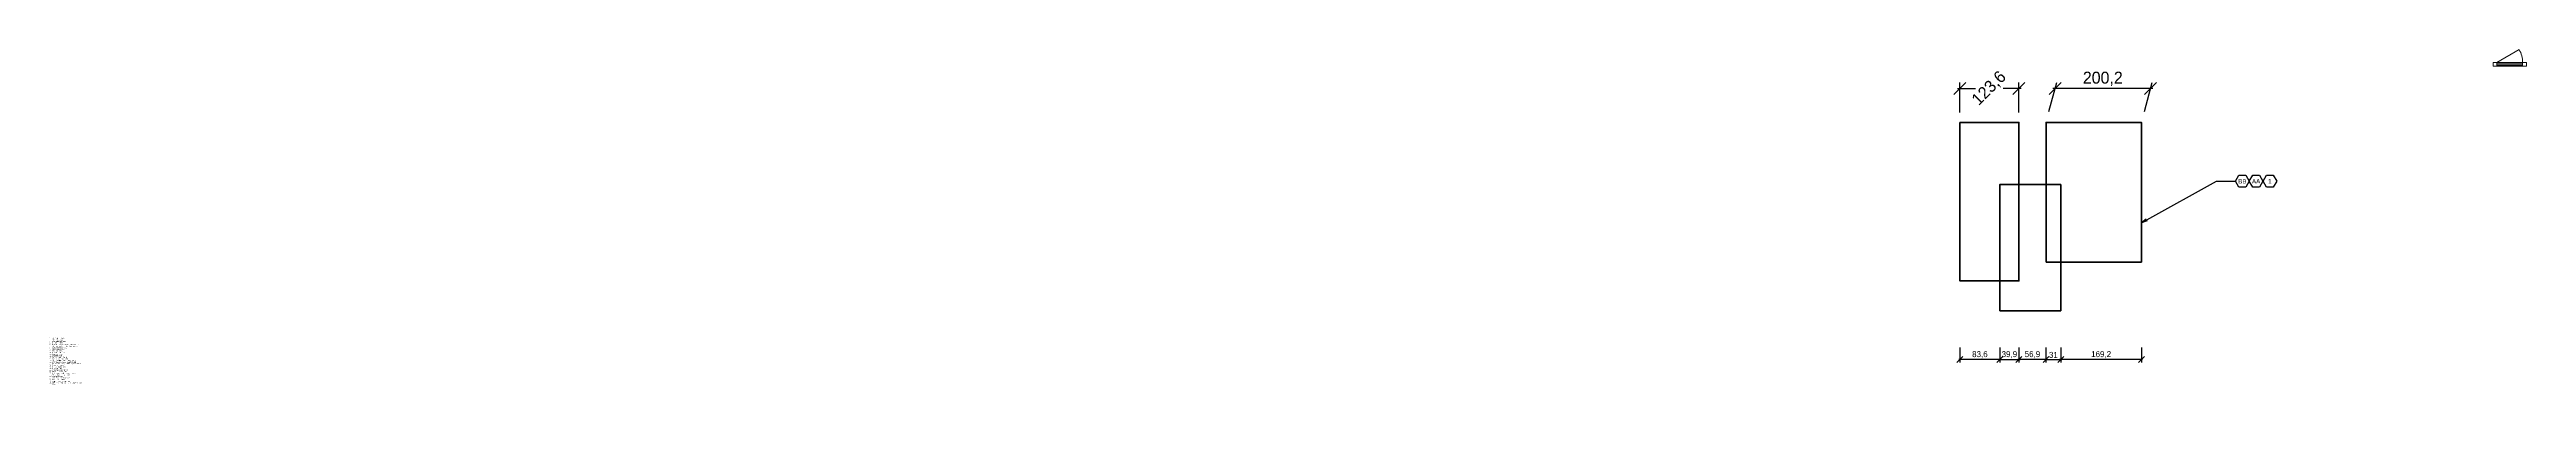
# Model space of a CAD drawing. Header units: centimetres. Extents: x -14 to 5745, y 0 to 1910.
# Drawn here: x -14 to 5179, y 0 to 743 of the extents above; entities that cross this region are included whole.
import ezdxf
from ezdxf import colors
from ezdxf.entities.mleader import LeaderData, LeaderLine
from ezdxf.enums import TextEntityAlignment as Align
from ezdxf.math import Vec2, Vec3

# ---------------------------------------------------------------- set-up
doc = ezdxf.new("R2010")
doc.units = ezdxf.units.CM
doc.layers.add('05-POTEAUX', color=183, linetype='Continuous', lineweight=50)
doc.layers.add('85-TEXTE', color=7, linetype='Continuous', lineweight=20)
doc.layers.add('81-COTATIONS', color=7, linetype='Continuous', lineweight=20, true_color=0xfa3d3d)
doc.styles.add('ELE_CENTURY_GOTHIC', font='GOTHIC.TTF')
doc.styles.get("Standard").update_dxf_attribs({"font": 'arial.ttf'})
doc.dimstyles.new('ELE_ARC_1-100', dxfattribs={"dimscale": 10, "dimtxt": 2.5, "dimasz": 2.5, "dimexe": 1.25, "dimexo": 0.625, "dimtad": 1, "dimtoh": 1, "dimdec": 1, "dimzin": 9, "dimtxsty": 'ELE_CENTURY_GOTHIC', "dimblk": 'OBLIQUE', "dimcen": 0, "dimdle": 0.5, "dimclrt": 256, "dimadec": 1, "dimazin": 2, "dimtp": 0.01, "dimtm": 0.01, "dimtfac": 0.5, "dimtdec": 1, "dimtofl": 0, "dimtmove": 0, "dimatfit": 3, "dimfxl": 5, "dimfxlon": 1, "dimtfillclr": 2, "dimarcsym": 0})
doc.dimstyles.new('ELE_ARC_1-50', dxfattribs={"dimscale": 5, "dimtxt": 2.5, "dimasz": 2.5, "dimexe": 1.25, "dimexo": 0.625, "dimtad": 1, "dimtoh": 1, "dimdec": 1, "dimzin": 9, "dimtxsty": 'ELE_CENTURY_GOTHIC', "dimblk": 'OBLIQUE', "dimcen": 0, "dimdle": 0.5, "dimclrt": 256, "dimadec": 1, "dimazin": 2, "dimtp": 0.01, "dimtm": 0.01, "dimtfac": 0.5, "dimtdec": 1, "dimtofl": 0, "dimtmove": 0, "dimatfit": 3, "dimfxl": 5, "dimfxlon": 1, "dimtfillclr": 2, "dimarcsym": 0})

# ---------------------------------------------------------------- blocks, each defined once
blk = doc.blocks.new('_Oblique')
at = {"color": 0, "linetype": 'ByBlock', "lineweight": -2}
blk.add_line((-0.5, -0.5), (0.5, 0.5), dxfattribs=at)
blk = doc.blocks.new('*D42')
at = {"layer": '81-COTATIONS', "color": 0, "lineweight": -2, "transparency": 16777216}
for p, q in [((3991.5, 118.9), (3991.5, 87.6)), ((4075.2, 118.9), (4075.2, 87.6)), ((4077.7, 93.9), (3989, 93.9))]:
    blk.add_line(p, q, dxfattribs=at)
at = {"layer": 'Defpoints', "color": 0, "transparency": 16777216}
for p in [(3991.5, 258.5), (4075.2, 196.2), (3991.5, 93.9)]:
    blk.add_point(p, dxfattribs=at)
at = {"layer": '81-COTATIONS', "color": 0, "lineweight": -2, "transparency": 16777216, "xscale": 12.5, "yscale": 12.5, "zscale": 12.5, "rotation": 180}
blk.add_blockref('_Oblique', (3991.5, 93.9), dxfattribs=at)
at = {"layer": '81-COTATIONS', "color": 0, "lineweight": -2, "transparency": 16777216, "xscale": 12.5, "yscale": 12.5, "zscale": 12.5}
blk.add_blockref('_Oblique', (4075.2, 93.9), dxfattribs=at)
at = {"layer": '81-COTATIONS', "transparency": 16777216, "insert": (4033.4, 104.1), "char_height": 12.5, "attachment_point": 5, "style": 'ELE_CENTURY_GOTHIC'}
blk.add_mtext('83,6', dxfattribs=at)
blk = doc.blocks.new('*D43')
at = {"layer": '81-COTATIONS', "color": 0, "lineweight": -2, "transparency": 16777216}
for p, q in [((4075.2, 118.9), (4075.2, 87.6)), ((4115.1, 118.9), (4115.1, 87.6)), ((4072.7, 93.9), (4117.6, 93.9))]:
    blk.add_line(p, q, dxfattribs=at)
at = {"layer": 'Defpoints', "color": 0, "transparency": 16777216}
for p in [(4115.1, 258.5), (4075.2, 196.2), (4115.1, 93.9)]:
    blk.add_point(p, dxfattribs=at)
at = {"layer": '81-COTATIONS', "color": 0, "lineweight": -2, "transparency": 16777216, "xscale": 12.5, "yscale": 12.5, "zscale": 12.5, "rotation": 180}
blk.add_blockref('_Oblique', (4075.2, 93.9), dxfattribs=at)
at = {"layer": '81-COTATIONS', "color": 0, "lineweight": -2, "transparency": 16777216, "xscale": 12.5, "yscale": 12.5, "zscale": 12.5}
blk.add_blockref('_Oblique', (4115.1, 93.9), dxfattribs=at)
at = {"layer": '81-COTATIONS', "transparency": 16777216, "insert": (4095.2, 104.1), "char_height": 12.5, "attachment_point": 5, "style": 'ELE_CENTURY_GOTHIC'}
blk.add_mtext('39,9', dxfattribs=at)
blk = doc.blocks.new('*D44')
at = {"layer": '81-COTATIONS', "color": 0, "lineweight": -2, "transparency": 16777216}
for p, q in [((4115.1, 118.9), (4115.1, 87.6)), ((4172, 118.9), (4172, 87.6)), ((4174.5, 93.9), (4112.6, 93.9))]:
    blk.add_line(p, q, dxfattribs=at)
at = {"layer": 'Defpoints', "color": 0, "transparency": 16777216}
for p in [(4172, 298.1), (4115.1, 258.5), (4115.1, 93.9)]:
    blk.add_point(p, dxfattribs=at)
at = {"layer": '81-COTATIONS', "color": 0, "lineweight": -2, "transparency": 16777216, "xscale": 12.5, "yscale": 12.5, "zscale": 12.5, "rotation": 180}
blk.add_blockref('_Oblique', (4115.1, 93.9), dxfattribs=at)
at = {"layer": '81-COTATIONS', "color": 0, "lineweight": -2, "transparency": 16777216, "xscale": 12.5, "yscale": 12.5, "zscale": 12.5}
blk.add_blockref('_Oblique', (4172, 93.9), dxfattribs=at)
at = {"layer": '81-COTATIONS', "transparency": 16777216, "insert": (4143.6, 104.1), "char_height": 12.5, "attachment_point": 5, "style": 'ELE_CENTURY_GOTHIC'}
blk.add_mtext('56,9', dxfattribs=at)
blk = doc.blocks.new('*D45')
at = {"layer": '81-COTATIONS', "color": 0, "lineweight": -2, "transparency": 16777216}
for p, q in [((4172, 118.9), (4172, 87.6)), ((4203, 118.9), (4203, 87.6)), ((4169.5, 93.9), (4205.5, 93.9))]:
    blk.add_line(p, q, dxfattribs=at)
at = {"layer": 'Defpoints', "color": 0, "transparency": 16777216}
for p in [(4172, 298.1), (4203, 196.2), (4203, 93.9)]:
    blk.add_point(p, dxfattribs=at)
at = {"layer": '81-COTATIONS', "color": 0, "lineweight": -2, "transparency": 16777216, "xscale": 12.5, "yscale": 12.5, "zscale": 12.5, "rotation": 180}
blk.add_blockref('_Oblique', (4172, 93.9), dxfattribs=at)
at = {"layer": '81-COTATIONS', "color": 0, "lineweight": -2, "transparency": 16777216, "xscale": 12.5, "yscale": 12.5, "zscale": 12.5}
blk.add_blockref('_Oblique', (4203, 93.9), dxfattribs=at)
at = {"layer": '81-COTATIONS', "transparency": 16777216, "insert": (4187.5, 103.6), "char_height": 12.5, "attachment_point": 5, "style": 'ELE_CENTURY_GOTHIC'}
blk.add_mtext('31', dxfattribs=at)
blk = doc.blocks.new('*D46')
at = {"layer": '81-COTATIONS', "color": 0, "lineweight": -2, "transparency": 16777216}
for p, q in [((4203, 118.9), (4203, 87.6)), ((4372.2, 118.9), (4372.2, 87.6)), ((4374.7, 93.9), (4200.5, 93.9))]:
    blk.add_line(p, q, dxfattribs=at)
at = {"layer": 'Defpoints', "color": 0, "transparency": 16777216}
for p in [(4372.2, 298.1), (4203, 196.2), (4203, 93.9)]:
    blk.add_point(p, dxfattribs=at)
at = {"layer": '81-COTATIONS', "color": 0, "lineweight": -2, "transparency": 16777216, "xscale": 12.5, "yscale": 12.5, "zscale": 12.5, "rotation": 180}
blk.add_blockref('_Oblique', (4203, 93.9), dxfattribs=at)
at = {"layer": '81-COTATIONS', "color": 0, "lineweight": -2, "transparency": 16777216, "xscale": 12.5, "yscale": 12.5, "zscale": 12.5}
blk.add_blockref('_Oblique', (4372.2, 93.9), dxfattribs=at)
at = {"layer": '81-COTATIONS', "transparency": 16777216, "insert": (4287.6, 104.1), "char_height": 12.5, "attachment_point": 5, "style": 'ELE_CENTURY_GOTHIC'}
blk.add_mtext('169,2', dxfattribs=at)
blk = doc.blocks.new('*D47')
at = {"layer": '81-COTATIONS', "color": 0, "lineweight": -2, "transparency": 16777216}
for p, q in [((3986.5, 661.3), (4024.3, 661.3)), ((3991.5, 611.3), (3991.5, 673.8)), ((4120.1, 661.3), (4082.4, 661.3)), ((4115.1, 611.3), (4115.1, 673.8))]:
    blk.add_line(p, q, dxfattribs=at)
at = {"layer": 'Defpoints', "color": 0, "transparency": 16777216}
for p in [(4115.1, 661.3), (3991.5, 590.3), (4115.1, 590.3)]:
    blk.add_point(p, dxfattribs=at)
at = {"layer": '81-COTATIONS', "color": 0, "lineweight": -2, "transparency": 16777216, "xscale": 25, "yscale": 25, "zscale": 25, "rotation": 180}
blk.add_blockref('_Oblique', (3991.5, 661.3), dxfattribs=at)
at = {"layer": '81-COTATIONS', "color": 0, "lineweight": -2, "transparency": 16777216, "xscale": 25, "yscale": 25, "zscale": 25}
blk.add_blockref('_Oblique', (4115.1, 661.3), dxfattribs=at)
at = {"layer": '81-COTATIONS', "transparency": 16777216, "insert": (4053.3, 661.3), "char_height": 25, "attachment_point": 5, "rotation": 45, "style": 'ELE_CENTURY_GOTHIC'}
blk.add_mtext('123,6', dxfattribs=at)
blk = doc.blocks.new('*D48')
at = {"layer": '81-COTATIONS', "color": 0, "lineweight": -2, "transparency": 16777216}
for p, q in [((4178.2, 613.5), (4194.4, 673.8)), ((4396.2, 661.3), (4186, 661.3)), ((4378.3, 613.5), (4394.5, 673.8))]:
    blk.add_line(p, q, dxfattribs=at)
at = {"layer": 'Defpoints', "color": 0, "transparency": 16777216}
for p in [(4191, 661.3), (4172, 590.5), (4372.2, 590.5)]:
    blk.add_point(p, dxfattribs=at)
at = {"layer": '81-COTATIONS', "color": 0, "lineweight": -2, "transparency": 16777216, "xscale": 25, "yscale": 25, "zscale": 25, "rotation": 180}
blk.add_blockref('_Oblique', (4191, 661.3), dxfattribs=at)
at = {"layer": '81-COTATIONS', "color": 0, "lineweight": -2, "transparency": 16777216, "xscale": 25, "yscale": 25, "zscale": 25}
blk.add_blockref('_Oblique', (4391.2, 661.3), dxfattribs=at)
at = {"layer": '81-COTATIONS', "transparency": 16777216, "insert": (4291.1, 681.9), "char_height": 25, "attachment_point": 5, "style": 'ELE_CENTURY_GOTHIC'}
blk.add_mtext('200,2', dxfattribs=at)
blk = doc.blocks.new('_TagHexagon')
at = {"color": 0, "linetype": 'ByBlock', "transparency": 16777216}
blk.add_lwpolyline([(-0.144, 0), (-0.072, 0.125), (0.072, 0.125), (0.144, 0), (0.072, -0.125), (-0.072, -0.125)], close=True, dxfattribs=at)
at = {"layer": '85-TEXTE', "color": 0, "transparency": 16777216, "style": 'ELE_CENTURY_GOTHIC'}
blk.add_attdef('NUMEROETIQUETTE', text='', height=0.0938, dxfattribs=at).set_placement((0, -0.047), align=Align.CENTER)
blk = doc.blocks.new('_Open')
at = {"color": 0, "linetype": 'ByBlock', "lineweight": -2}
for p, q in [((-1, 0.17), (0, 0)), ((-1, -0.17), (0, 0)), ((0, 0), (-1, 0))]:
    blk.add_line(p, q, dxfattribs=at)
blk = doc.blocks.new('FENETRE 1V - 70cm')
for p, q in [((8, 0), (54.8, 27)), ((8, -8), (8, 0)), ((62, -8), (62, 0))]:
    blk.add_line(p, q)
at = {"color": 152, "lineweight": 15, "true_color": 0x2776bb}
for p, q in [((62, -2.5), (8, -2.5)), ((62, -5.5), (8, -5.5))]:
    blk.add_line(p, q, dxfattribs=at)
blk.add_lwpolyline([(0, -8), (70, -8), (70, 0), (0, 0)], close=True)
blk.add_arc((8, 0), 54, 0, 30)

msp = doc.modelspace()

# ---------------------------------------------------------------- linework, layer by layer
at = {"layer": '05-POTEAUX'}
for points in [[(3991.54, 590.33), (4115.14, 590.33), (4115.14, 258.49), (3991.54, 258.49)], [(4172.04, 298.14), (4372.19, 298.14), (4372.19, 590.51), (4172.04, 590.51)], [(4075.19, 196.2), (4203.03, 196.2), (4203.03, 460.19), (4075.19, 460.19)]]:
    msp.add_lwpolyline(points, close=True, dxfattribs=at)

# ---------------------------------------------------------------- block references
at = {"layer": '85-TEXTE'}
msp.add_blockref('FENETRE 1V - 70cm', (5109.5, 715.98), dxfattribs=at)

# ---------------------------------------------------------------- texts
at = {"layer": '85-TEXTE', "insert": (-14.48, 139.62), "char_height": 2, "attachment_point": 1, "style": 'ELE_CENTURY_GOTHIC'}
msp.add_mtext_dynamic_manual_height_columns('\\pi-6,l6,t6;1.^IGénéralités sur les blocs\\P2.^ICréation de blocs\\P3.^IModification des blocs\\P4.^IInsertion de blocs\\P5.^IBlocs Favoris et "Définition de bloc existante"\\P6.^ICréer d\'autres blocs et forcer les propriétés\\P7.^IEnregistrer-sous un bloc\\P8.^IDécomposer un bloc\\P9.^IRenommer des blocs\\P10.^IBibliothèque de blocs\\P11.^IPurger des blocs\\P12.^ILe design center\\P13.^ICréer une palette d’outils\\P14.^ICréer un groupe de palettes\\P15.^IOptions d\'affichage, texte et séparateurs\\P16.^IPropriétés des blocs de la palette d\'outils\\P17.^IInsérer un nouveau bloc dans une palette d\'outils\\P18.^IExporter un bloc en fichier\\P19.^IInsérer un fichier en bloc\\P20.^IBlocs imbriqués\\P21.^ICopier des objets d\'un bloc\\P22.^IDes blocs avec attributs\\P23.^IModification des attributs et synchronisation\\P24.^IUn hyperlien fichier dans un bloc\\P25.^ICompter les blocs\\P26.^ICompter les blocs d\'une zone\\P27.^IRemplacer des blocs\\P28.^ISuggestion de positionnement\\P29.^IDétecter et convertir en bloc - nouveauté Autocad 2025', width=64.7536, gutter_width=10, heights=[0], dxfattribs=at)

# ---------------------------------------------------------------- dimensions: what is measured, and where the dimension line sits
at = {"layer": '81-COTATIONS'}
dim = msp.add_linear_dim(base=(4115.14, 661.33), p1=(3991.54, 590.33), p2=(4115.14, 590.33), dimstyle='ELE_ARC_1-100', override={"dimpost": '\\X'}, dxfattribs=at)
dim.commit()
dim.dimension.update_dxf_attribs({"geometry": '*D47', "text_midpoint": (4053.34, 661.33), "text_rotation": 45})
for base, p1, p2, dimstyle, picture, middle in [((4191.0124, 661.3279), (4372.1944, 590.5132), (4172.0376, 590.5132), 'ELE_ARC_1-100', '*D48', (4291.0907, 681.8539)), ((4115.14, 93.87), (4172.04, 298.14), (4115.14, 258.49), 'ELE_ARC_1-50', '*D44', (4143.59, 104.13)), ((4203.03, 93.87), (4172.04, 298.14), (4203.03, 196.2), 'ELE_ARC_1-50', '*D45', (4187.53, 103.56)), ((4203.03, 93.87), (4372.19, 298.14), (4203.03, 196.2), 'ELE_ARC_1-50', '*D46', (4287.61, 104.13)), ((3991.5437, 93.8669), (4075.1876, 196.1978), (3991.5437, 258.4858), 'ELE_ARC_1-50', '*D42', (4033.3656, 104.1299)), ((4115.1353, 93.8669), (4075.1876, 196.1978), (4115.1353, 258.4858), 'ELE_ARC_1-50', '*D43', (4095.1614, 104.1299))]:
    dim = msp.add_linear_dim(base=base, p1=p1, p2=p2, dimstyle=dimstyle, override={"dimpost": '\\X'}, dxfattribs=at)
    dim.commit()
    dim.dimension.update_dxf_attribs({"geometry": picture, "text_midpoint": middle})

# ---------------------------------------------------------------- leaders
at = {"layer": '85-TEXTE'}
ml = msp.add_multileader_block('Standard', dxfattribs=at)
ml.set_content('_TagHexagon', color=6, scale=100)
ml.set_attribute('NUMEROETIQUETTE', '1', width=0)
ml.set_leader_properties()
ml.set_arrow_properties(name='OPEN')
ml.build(insert=Vec2(0, 0))
ml.multileader.update_dxf_attribs({"arrow_head_size": 12.5, "scale": 5})
ctx = ml.context
ctx.base_point, ctx.scale, ctx.char_height, ctx.arrow_head_size, ctx.landing_gap_size, ctx.plane_origin = Vec3(4627.06, 467.31), 5, 12.5, 12.5, 10, Vec3(4372.19, 380.11)
notes = []
notes.append((ctx, [(0, (0, 0, 0), (0, 0), (1, 0), 1, [])]))
ctx.block.insert = Vec3(4641.49, 467.31)
ml = msp.add_multileader_block('Standard', dxfattribs=at)
ml.set_content('_TagHexagon', color=6, scale=100)
ml.set_attribute('NUMEROETIQUETTE', 'AA', width=0)
ml.set_leader_properties()
ml.set_arrow_properties(name='OPEN')
ml.build(insert=Vec2(0, 0))
ml.multileader.update_dxf_attribs({"arrow_head_size": 12.5, "scale": 5})
ctx = ml.context
ctx.base_point, ctx.scale, ctx.char_height, ctx.arrow_head_size, ctx.landing_gap_size, ctx.plane_origin = Vec3(4598.19, 467.31), 5, 12.5, 12.5, 10, Vec3(4372.19, 256.14)
notes.append((ctx, [(0, (0, 0, 0), (0, 0), (1, 0), 1, [])]))
ctx.block.insert = Vec3(4612.62, 467.31)
ml = msp.add_multileader_block('Standard', dxfattribs=at)
ml.set_content('_TagHexagon', color=6, scale=100)
ml.set_attribute('NUMEROETIQUETTE', 'BB', width=0)
ml.set_leader_properties()
ml.set_arrow_properties(name='OPEN')
ml.build(insert=Vec2(0, 0))
ml.multileader.update_dxf_attribs({"arrow_head_size": 12.5, "scale": 5})
ctx = ml.context
ctx.base_point, ctx.scale, ctx.char_height, ctx.arrow_head_size, ctx.landing_gap_size, ctx.plane_origin = Vec3(4569.32, 467.31), 5, 12.5, 12.5, 10, Vec3(4372.19, 122.79)
notes.append((ctx, [(0, (1, 1, 0), (4529.32, 467.31), (1, 0), 40, [(0, [(4372.19, 380.11)], 0, [])])]))
ctx.block.insert = Vec3(4583.75, 467.31)
for ctx, leaders in notes:
    for number, flags, end, landing, length, lines in leaders:
        leader = LeaderData()
        leader.index, (leader.has_last_leader_line, leader.has_dogleg_vector, leader.attachment_direction) = number, flags
        leader.last_leader_point, leader.dogleg_vector, leader.dogleg_length = Vec3(end), Vec3(landing), length
        for number, points, colour, breaks in lines:
            line = LeaderLine()
            line.index, line.vertices, line.color, line.breaks = number, Vec3.list(points), colors.encode_raw_color(colour), breaks
            leader.lines.append(line)
        ctx.leaders.append(leader)

doc.saveas('drawing.dxf')
